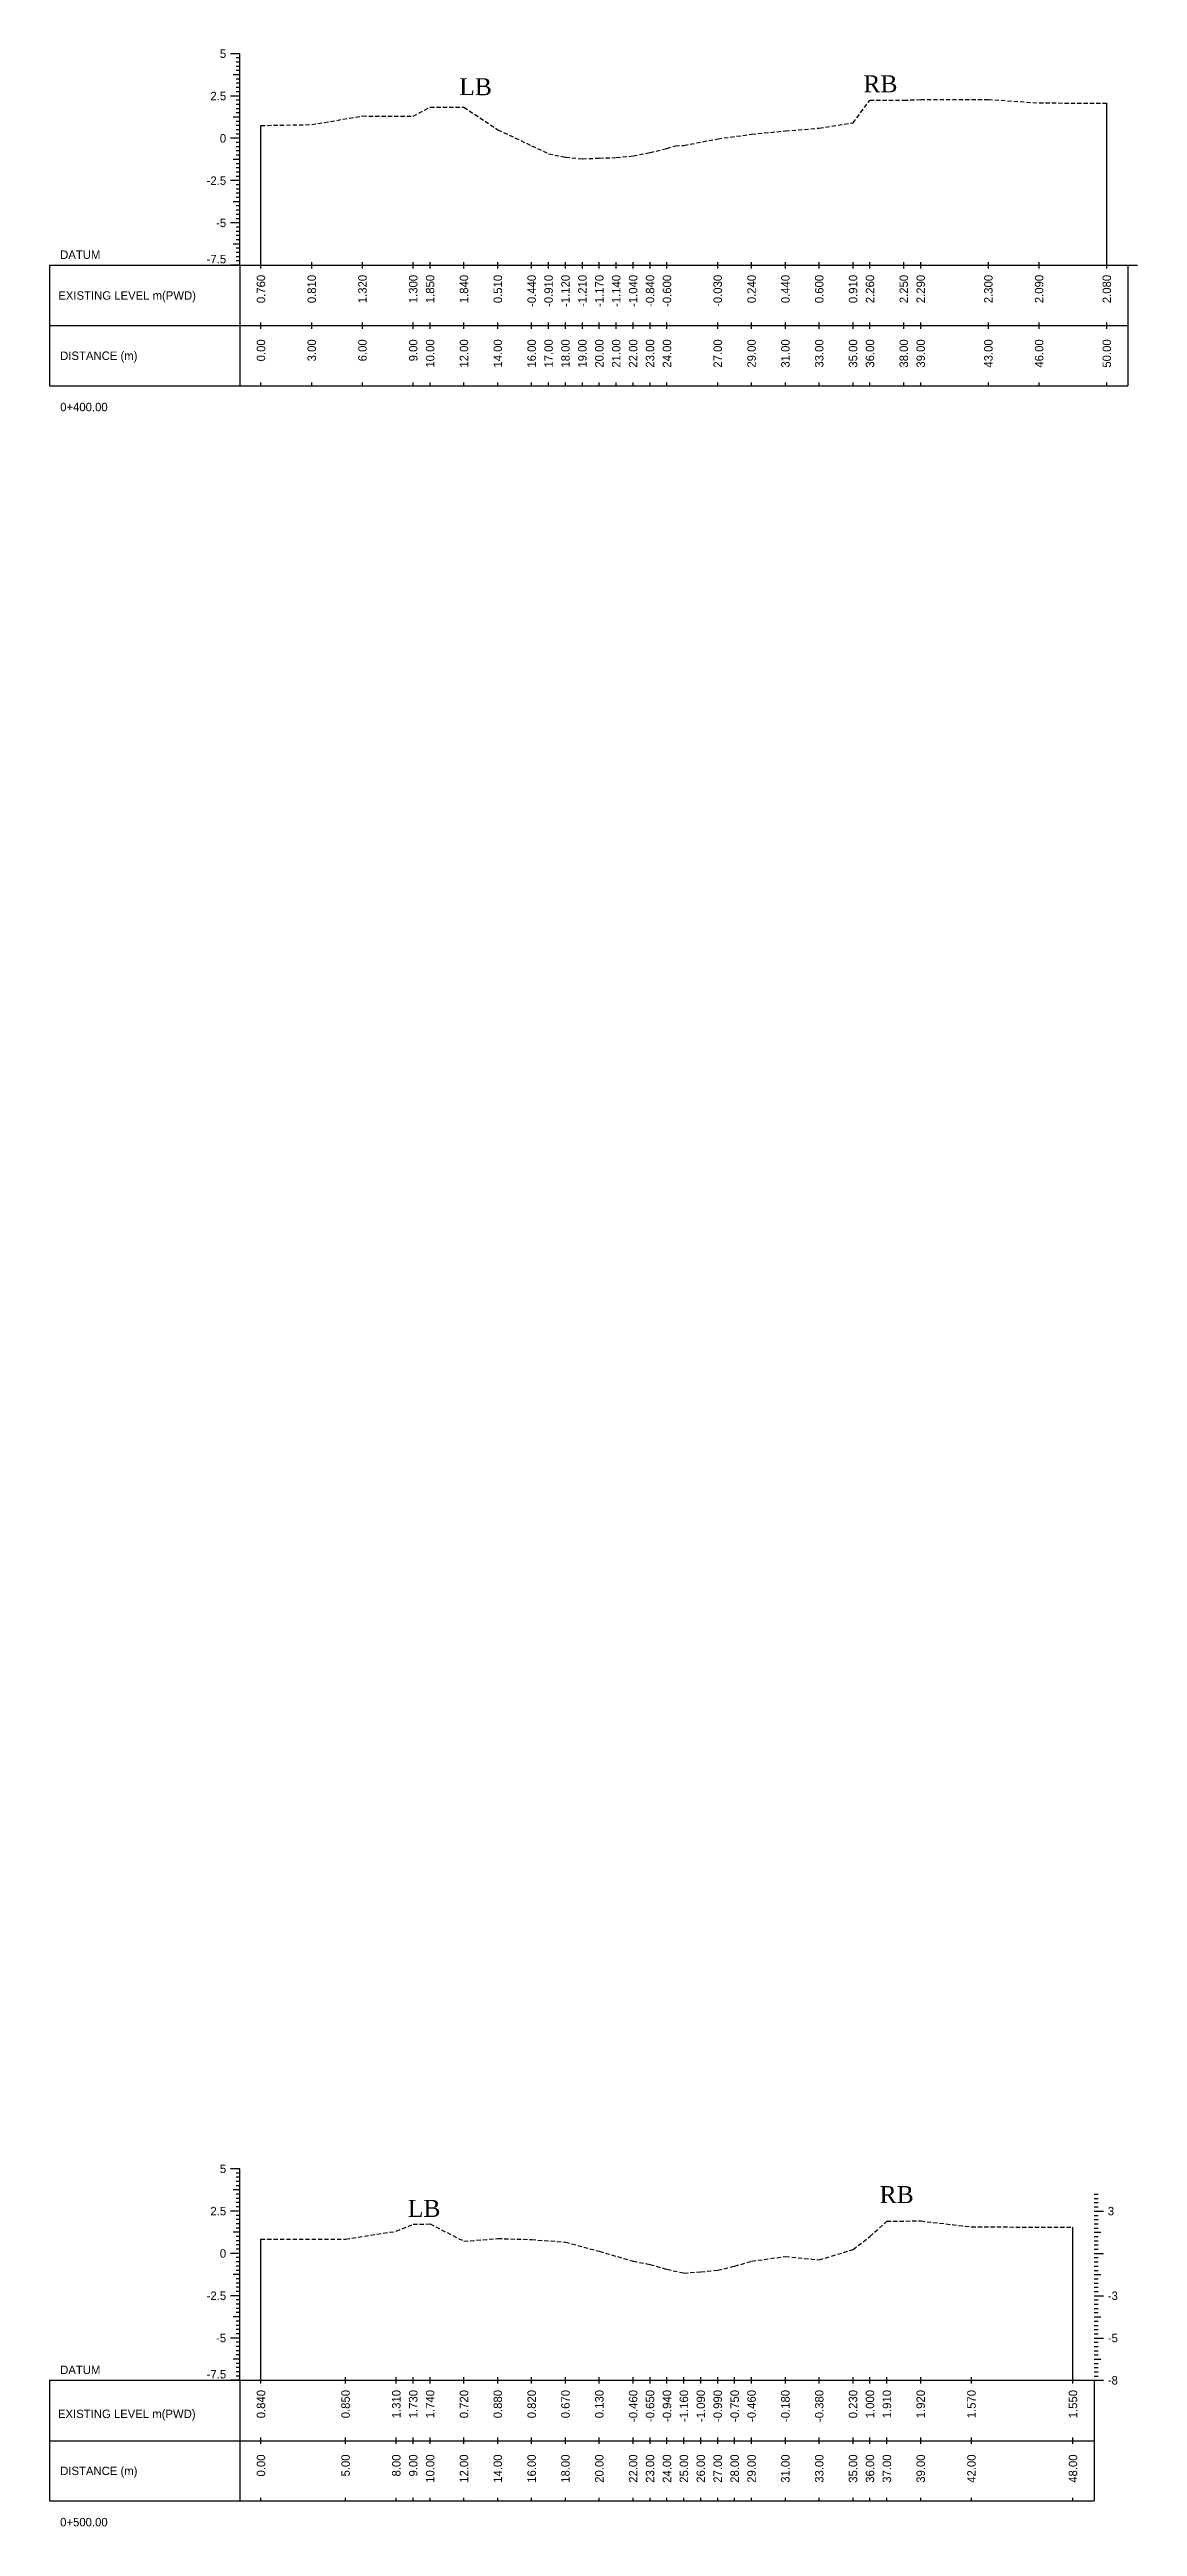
# Model space of a CAD drawing. Header units: inches. Extents: x 3247 to 4722, y -1199 to -293.
# Drawn here: x 3672.9 to 3737.2, y -858.4 to -712 of the extents above; entities that cross this region are included whole.
import ezdxf
from ezdxf.enums import TextEntityAlignment as Align

# ---------------------------------------------------------------- set-up
doc = ezdxf.new("R2010")
doc.units = ezdxf.units.IN
doc.header["$MEASUREMENT"] = 0
doc.linetypes.add('HIDDEN', pattern=[0.375, 0.25, -0.125])
doc.layers.add('CS_Drawing', color=7, linetype='Continuous')
doc.layers.add('GL', color=3, linetype='HIDDEN')
doc.styles.add('romans', font='romans.shx')

msp = doc.modelspace()

# ---------------------------------------------------------------- texts
at = {"char_height": 1, "width": 685.1065, "attachment_point": 1, "style": 'romans'}
for s, insert in [('{\\fTimes New Roman|b0|i0|c0|p18;LB}', (3697.12, -713.67)), ('{\\fTimes New Roman|b0|i0|c0|p18;RB}', (3721.01, -713.5)), ('{\\fTimes New Roman|b0|i0|c0|p18;RB}', (3721.97, -838.24)), ('{\\fTimes New Roman|b0|i0|c0|p18;LB}', (3694.08, -839.06))]:
    msp.add_mtext(s, dxfattribs=dict(at, insert=insert))
at = {"layer": 'CS_Drawing'}
for s, p in [('5', (3683.34, -712.22)), ('2.5', (3683.34, -714.72)), ('0', (3683.34, -717.22)), ('-2.5', (3683.34, -719.72)), ('-5', (3683.34, -722.22)), ('5', (3683.34, -837.22)), ('2.5', (3683.34, -839.72)), ('0', (3683.34, -842.22)), ('-2.5', (3683.34, -844.72)), ('-5', (3683.34, -847.22))]:
    msp.add_text(s, height=0.5, dxfattribs=at).set_placement(p, align=Align.MIDDLE_RIGHT)
for s, p in [('DATUM', (3673.53, -724.1)), ('EXISTING LEVEL m(PWD)', (3673.42, -726.51)), ('DISTANCE (m)', (3673.53, -730.07)), ('0+400.00', (3673.53, -733.1)), ('3', (3735.46, -839.72)), ('-3', (3735.46, -844.72)), ('-5', (3735.46, -847.22)), ('DATUM', (3673.53, -849.1)), ('-8', (3735.46, -849.72)), ('-8', (3735.46, -849.72)), ('EXISTING LEVEL m(PWD)', (3673.4, -851.7)), ('DISTANCE (m)', (3673.53, -855.07)), ('0+500.00', (3673.53, -858.1))]:
    msp.add_text(s, height=0.5, dxfattribs=at).set_placement(p, align=Align.MIDDLE_LEFT)
for p in [(3683.34, -724.61), (3683.34, -849.61)]:
    msp.add_text('-7.5', height=0.5, dxfattribs=at).set_placement(p, align=Align.RIGHT)
for s, p in [('0.760', (3685.4, -725.29)), ('0.810', (3688.4, -725.29)), ('1.320', (3691.4, -725.29)), ('1.300', (3694.4, -725.29)), ('1.850', (3695.4, -725.29)), ('1.840', (3697.4, -725.29)), ('0.510', (3699.4, -725.29)), ('-0.440', (3701.4, -725.29)), ('-0.910', (3702.4, -725.29)), ('-1.120', (3703.4, -725.29)), ('-1.210', (3704.4, -725.29)), ('-1.170', (3705.4, -725.29)), ('-1.140', (3706.4, -725.29)), ('-1.040', (3707.4, -725.29)), ('-0.840', (3708.4, -725.29)), ('-0.600', (3709.4, -725.29)), ('-0.030', (3712.4, -725.29)), ('0.240', (3714.4, -725.29)), ('0.440', (3716.4, -725.29)), ('0.600', (3718.4, -725.29)), ('0.910', (3720.4, -725.29)), ('2.260', (3721.4, -725.29)), ('2.250', (3723.4, -725.29)), ('2.290', (3724.4, -725.29)), ('2.300', (3728.4, -725.29)), ('2.090', (3731.4, -725.29)), ('2.080', (3735.4, -725.29)), ('0.00', (3685.4, -729.1)), ('3.00', (3688.4, -729.1)), ('6.00', (3691.4, -729.1)), ('9.00', (3694.4, -729.1)), ('10.00', (3695.4, -729.1)), ('12.00', (3697.4, -729.1)), ('14.00', (3699.4, -729.1)), ('16.00', (3701.4, -729.1)), ('17.00', (3702.4, -729.1)), ('18.00', (3703.4, -729.1)), ('19.00', (3704.4, -729.1)), ('20.00', (3705.4, -729.1)), ('21.00', (3706.4, -729.1)), ('22.00', (3707.4, -729.1)), ('23.00', (3708.4, -729.1)), ('24.00', (3709.4, -729.1)), ('27.00', (3712.4, -729.1)), ('29.00', (3714.4, -729.1)), ('31.00', (3716.4, -729.1)), ('33.00', (3718.4, -729.1)), ('35.00', (3720.4, -729.1)), ('36.00', (3721.4, -729.1)), ('38.00', (3723.4, -729.1)), ('39.00', (3724.4, -729.1)), ('43.00', (3728.4, -729.1)), ('46.00', (3731.4, -729.1)), ('50.00', (3735.4, -729.1)), ('0.840', (3685.4, -850.29)), ('0.850', (3690.4, -850.29)), ('1.310', (3693.4, -850.29)), ('1.730', (3694.4, -850.29)), ('1.740', (3695.4, -850.29)), ('0.720', (3697.4, -850.29)), ('0.880', (3699.4, -850.29)), ('0.820', (3701.4, -850.29)), ('0.670', (3703.4, -850.29)), ('0.130', (3705.4, -850.29)), ('-0.460', (3707.4, -850.29)), ('-0.650', (3708.4, -850.29)), ('-0.940', (3709.4, -850.29)), ('-1.160', (3710.4, -850.29)), ('-1.090', (3711.4, -850.29)), ('-0.990', (3712.4, -850.29)), ('-0.750', (3713.4, -850.29)), ('-0.460', (3714.4, -850.29)), ('-0.180', (3716.4, -850.29)), ('-0.380', (3718.4, -850.29)), ('0.230', (3720.4, -850.29)), ('1.000', (3721.4, -850.29)), ('1.910', (3722.4, -850.29)), ('1.920', (3724.4, -850.29)), ('1.570', (3727.4, -850.29)), ('1.550', (3733.4, -850.29)), ('0.00', (3685.4, -854.1)), ('5.00', (3690.4, -854.1)), ('8.00', (3693.4, -854.1)), ('9.00', (3694.4, -854.1)), ('10.00', (3695.4, -854.1)), ('12.00', (3697.4, -854.1)), ('14.00', (3699.4, -854.1)), ('16.00', (3701.4, -854.1)), ('18.00', (3703.4, -854.1)), ('20.00', (3705.4, -854.1)), ('22.00', (3707.4, -854.1)), ('23.00', (3708.4, -854.1)), ('24.00', (3709.4, -854.1)), ('25.00', (3710.4, -854.1)), ('26.00', (3711.4, -854.1)), ('27.00', (3712.4, -854.1)), ('28.00', (3713.4, -854.1)), ('29.00', (3714.4, -854.1)), ('31.00', (3716.4, -854.1)), ('33.00', (3718.4, -854.1)), ('35.00', (3720.4, -854.1)), ('36.00', (3721.4, -854.1)), ('37.00', (3722.4, -854.1)), ('39.00', (3724.4, -854.1)), ('42.00', (3727.4, -854.1)), ('48.00', (3733.4, -854.1))]:
    msp.add_text(s, height=0.5, rotation=90, dxfattribs=at).set_placement(p, align=Align.MIDDLE_RIGHT)

# ---------------------------------------------------------------- linework, layer by layer
at = {"layer": 'CS_Drawing'}
for p, q in [((3684.15, -712.22), (3683.59, -712.22)), ((3684.15, -712.22), (3683.76, -712.22)), ((3684.15, -712.22), (3683.93, -712.22)), ((3684.15, -712.47), (3683.93, -712.47)), ((3684.15, -712.72), (3683.93, -712.72)), ((3684.15, -724.72), (3684.15, -712.22)), ((3684.15, -713.47), (3683.76, -713.47)), ((3684.15, -712.97), (3683.93, -712.97)), ((3684.15, -713.22), (3683.93, -713.22)), ((3684.15, -713.47), (3683.93, -713.47)), ((3684.15, -713.72), (3683.93, -713.72)), ((3684.15, -713.97), (3683.93, -713.97)), ((3684.15, -714.22), (3683.93, -714.22)), ((3684.15, -714.72), (3683.59, -714.72)), ((3684.15, -714.72), (3683.76, -714.72)), ((3684.15, -714.47), (3683.93, -714.47)), ((3684.15, -714.72), (3683.93, -714.72)), ((3684.15, -714.97), (3683.93, -714.97)), ((3684.15, -715.22), (3683.93, -715.22)), ((3684.15, -715.47), (3683.93, -715.47)), ((3684.15, -715.72), (3683.93, -715.72)), ((3735.4, -724.72), (3735.4, -715.14)), ((3684.15, -717.22), (3683.59, -717.22)), ((3684.15, -715.97), (3683.76, -715.97)), ((3684.15, -717.22), (3683.76, -717.22)), ((3684.15, -715.97), (3683.93, -715.97)), ((3684.15, -716.22), (3683.93, -716.22)), ((3684.15, -716.47), (3683.93, -716.47)), ((3684.15, -716.72), (3683.93, -716.72)), ((3684.15, -716.97), (3683.93, -716.97)), ((3684.15, -717.22), (3683.93, -717.22)), ((3685.4, -724.72), (3685.4, -716.46)), ((3684.15, -718.47), (3683.76, -718.47)), ((3684.15, -717.47), (3683.93, -717.47)), ((3684.15, -717.72), (3683.93, -717.72)), ((3684.15, -717.97), (3683.93, -717.97)), ((3684.15, -718.22), (3683.93, -718.22)), ((3684.15, -718.47), (3683.93, -718.47)), ((3684.15, -718.72), (3683.93, -718.72)), ((3684.15, -719.72), (3683.59, -719.72)), ((3684.15, -719.72), (3683.76, -719.72)), ((3684.15, -718.97), (3683.93, -718.97)), ((3684.15, -719.22), (3683.93, -719.22)), ((3684.15, -719.47), (3683.93, -719.47)), ((3684.15, -719.72), (3683.93, -719.72)), ((3684.15, -719.97), (3683.93, -719.97)), ((3684.15, -720.97), (3683.76, -720.97)), ((3684.15, -720.22), (3683.93, -720.22)), ((3684.15, -720.47), (3683.93, -720.47)), ((3684.15, -720.72), (3683.93, -720.72)), ((3684.15, -720.97), (3683.93, -720.97)), ((3684.15, -721.22), (3683.93, -721.22)), ((3684.15, -721.47), (3683.93, -721.47)), ((3684.15, -722.22), (3683.59, -722.22)), ((3684.15, -722.22), (3683.76, -722.22)), ((3684.15, -721.72), (3683.93, -721.72)), ((3684.15, -721.97), (3683.93, -721.97)), ((3684.15, -722.22), (3683.93, -722.22)), ((3684.15, -722.47), (3683.93, -722.47)), ((3684.15, -722.72), (3683.93, -722.72)), ((3684.15, -722.97), (3683.93, -722.97)), ((3684.15, -723.47), (3683.76, -723.47)), ((3684.15, -723.22), (3683.93, -723.22)), ((3684.15, -723.47), (3683.93, -723.47)), ((3684.15, -723.72), (3683.93, -723.72)), ((3684.15, -723.97), (3683.93, -723.97)), ((3684.15, -724.22), (3683.93, -724.22)), ((3684.15, -724.47), (3683.93, -724.47)), ((3685.4, -724.91), (3685.4, -724.54)), ((3688.4, -724.91), (3688.4, -724.54)), ((3691.4, -724.91), (3691.4, -724.54)), ((3694.4, -724.91), (3694.4, -724.54)), ((3695.4, -724.91), (3695.4, -724.54)), ((3697.4, -724.91), (3697.4, -724.54)), ((3699.4, -724.91), (3699.4, -724.54)), ((3701.4, -724.91), (3701.4, -724.54)), ((3702.4, -724.91), (3702.4, -724.54)), ((3703.4, -724.91), (3703.4, -724.54)), ((3704.4, -724.91), (3704.4, -724.54)), ((3705.4, -724.91), (3705.4, -724.54)), ((3706.4, -724.91), (3706.4, -724.54)), ((3707.4, -724.91), (3707.4, -724.54)), ((3708.4, -724.91), (3708.4, -724.54)), ((3709.4, -724.91), (3709.4, -724.54)), ((3712.4, -724.91), (3712.4, -724.54)), ((3714.4, -724.91), (3714.4, -724.54)), ((3716.4, -724.91), (3716.4, -724.54)), ((3718.4, -724.91), (3718.4, -724.54)), ((3720.4, -724.91), (3720.4, -724.54)), ((3721.4, -724.91), (3721.4, -724.54)), ((3723.4, -724.91), (3723.4, -724.54)), ((3724.4, -724.91), (3724.4, -724.54)), ((3728.4, -724.91), (3728.4, -724.54)), ((3731.4, -724.91), (3731.4, -724.54)), ((3735.4, -724.91), (3735.4, -724.54)), ((3672.9, -724.72), (3684.15, -724.72)), ((3672.9, -724.72), (3672.9, -731.85)), ((3684.15, -724.72), (3683.59, -724.72)), ((3684.15, -724.72), (3683.76, -724.72)), ((3684.15, -724.72), (3683.93, -724.72)), ((3684.15, -724.72), (3736.65, -724.72)), ((3684.15, -724.72), (3684.15, -731.85)), ((3736.65, -724.72), (3737.21, -724.72)), ((3736.65, -724.72), (3737.04, -724.72)), ((3736.65, -724.72), (3736.88, -724.72)), ((3736.65, -724.72), (3736.65, -731.85)), ((3672.9, -728.29), (3684.15, -728.29)), ((3684.15, -728.29), (3736.65, -728.29)), ((3684.15, -728.29), (3736.65, -728.29)), ((3685.4, -728.47), (3685.4, -728.1)), ((3688.4, -728.47), (3688.4, -728.1)), ((3691.4, -728.47), (3691.4, -728.1)), ((3694.4, -728.47), (3694.4, -728.1)), ((3695.4, -728.47), (3695.4, -728.1)), ((3697.4, -728.47), (3697.4, -728.1)), ((3699.4, -728.47), (3699.4, -728.1)), ((3701.4, -728.47), (3701.4, -728.1)), ((3702.4, -728.47), (3702.4, -728.1)), ((3703.4, -728.47), (3703.4, -728.1)), ((3704.4, -728.47), (3704.4, -728.1)), ((3705.4, -728.47), (3705.4, -728.1)), ((3706.4, -728.47), (3706.4, -728.1)), ((3707.4, -728.47), (3707.4, -728.1)), ((3708.4, -728.47), (3708.4, -728.1)), ((3709.4, -728.47), (3709.4, -728.1)), ((3712.4, -728.47), (3712.4, -728.1)), ((3714.4, -728.47), (3714.4, -728.1)), ((3716.4, -728.47), (3716.4, -728.1)), ((3718.4, -728.47), (3718.4, -728.1)), ((3720.4, -728.47), (3720.4, -728.1)), ((3721.4, -728.47), (3721.4, -728.1)), ((3723.4, -728.47), (3723.4, -728.1)), ((3724.4, -728.47), (3724.4, -728.1)), ((3728.4, -728.47), (3728.4, -728.1)), ((3731.4, -728.47), (3731.4, -728.1)), ((3735.4, -728.47), (3735.4, -728.1)), ((3672.9, -731.85), (3684.15, -731.85)), ((3684.15, -731.85), (3736.65, -731.85)), ((3685.4, -731.85), (3685.4, -731.66)), ((3688.4, -731.85), (3688.4, -731.66)), ((3691.4, -731.85), (3691.4, -731.66)), ((3694.4, -731.85), (3694.4, -731.66)), ((3695.4, -731.85), (3695.4, -731.66)), ((3697.4, -731.85), (3697.4, -731.66)), ((3699.4, -731.85), (3699.4, -731.66)), ((3701.4, -731.85), (3701.4, -731.66)), ((3702.4, -731.85), (3702.4, -731.66)), ((3703.4, -731.85), (3703.4, -731.66)), ((3704.4, -731.85), (3704.4, -731.66)), ((3705.4, -731.85), (3705.4, -731.66)), ((3706.4, -731.85), (3706.4, -731.66)), ((3707.4, -731.85), (3707.4, -731.66)), ((3708.4, -731.85), (3708.4, -731.66)), ((3709.4, -731.85), (3709.4, -731.66)), ((3712.4, -731.85), (3712.4, -731.66)), ((3714.4, -731.85), (3714.4, -731.66)), ((3716.4, -731.85), (3716.4, -731.66)), ((3718.4, -731.85), (3718.4, -731.66)), ((3720.4, -731.85), (3720.4, -731.66)), ((3721.4, -731.85), (3721.4, -731.66)), ((3723.4, -731.85), (3723.4, -731.66)), ((3724.4, -731.85), (3724.4, -731.66)), ((3728.4, -731.85), (3728.4, -731.66)), ((3731.4, -731.85), (3731.4, -731.66)), ((3735.4, -731.85), (3735.4, -731.66)), ((3684.15, -837.22), (3683.59, -837.22)), ((3684.15, -837.22), (3683.76, -837.22)), ((3684.15, -837.22), (3683.93, -837.22)), ((3684.15, -849.72), (3684.15, -837.22)), ((3684.15, -838.47), (3683.76, -838.47)), ((3684.15, -837.47), (3683.93, -837.47)), ((3684.15, -837.72), (3683.93, -837.72)), ((3684.15, -837.97), (3683.93, -837.97)), ((3684.15, -838.22), (3683.93, -838.22)), ((3684.15, -838.47), (3683.93, -838.47)), ((3684.15, -838.72), (3683.93, -838.72)), ((3734.65, -838.72), (3734.88, -838.72)), ((3684.15, -839.72), (3683.59, -839.72)), ((3684.15, -839.72), (3683.76, -839.72)), ((3684.15, -838.97), (3683.93, -838.97)), ((3684.15, -839.22), (3683.93, -839.22)), ((3684.15, -839.47), (3683.93, -839.47)), ((3684.15, -839.72), (3683.93, -839.72)), ((3684.15, -839.97), (3683.93, -839.97)), ((3684.15, -840.22), (3683.93, -840.22)), ((3734.65, -838.97), (3734.88, -838.97)), ((3734.65, -839.22), (3734.88, -839.22)), ((3734.65, -839.47), (3734.88, -839.47)), ((3734.65, -839.72), (3735.21, -839.72)), ((3734.65, -839.72), (3735.04, -839.72)), ((3734.65, -839.72), (3734.88, -839.72)), ((3734.65, -839.97), (3734.88, -839.97)), ((3734.65, -840.22), (3734.88, -840.22)), ((3684.15, -840.97), (3683.76, -840.97)), ((3684.15, -840.47), (3683.93, -840.47)), ((3684.15, -840.72), (3683.93, -840.72)), ((3684.15, -840.97), (3683.93, -840.97)), ((3684.15, -841.22), (3683.93, -841.22)), ((3684.15, -841.47), (3683.93, -841.47)), ((3685.4, -849.72), (3685.4, -841.38)), ((3733.4, -849.72), (3733.4, -840.67)), ((3734.65, -840.47), (3734.88, -840.47)), ((3734.65, -840.72), (3734.88, -840.72)), ((3734.65, -840.97), (3735.04, -840.97)), ((3734.65, -840.97), (3734.88, -840.97)), ((3734.65, -841.22), (3734.88, -841.22)), ((3734.65, -841.47), (3734.88, -841.47)), ((3684.15, -842.22), (3683.59, -842.22)), ((3684.15, -842.22), (3683.76, -842.22)), ((3684.15, -841.72), (3683.93, -841.72)), ((3684.15, -841.97), (3683.93, -841.97)), ((3684.15, -842.22), (3683.93, -842.22)), ((3684.15, -842.47), (3683.93, -842.47)), ((3684.15, -842.72), (3683.93, -842.72)), ((3684.15, -842.97), (3683.93, -842.97)), ((3734.65, -841.72), (3734.88, -841.72)), ((3734.65, -841.97), (3734.88, -841.97)), ((3734.65, -842.22), (3735.21, -842.22)), ((3734.65, -842.22), (3735.04, -842.22)), ((3734.65, -842.22), (3734.88, -842.22)), ((3734.65, -842.47), (3734.88, -842.47)), ((3734.65, -842.72), (3734.88, -842.72)), ((3734.65, -842.97), (3734.88, -842.97)), ((3684.15, -843.47), (3683.76, -843.47)), ((3684.15, -843.22), (3683.93, -843.22)), ((3684.15, -843.47), (3683.93, -843.47)), ((3684.15, -843.72), (3683.93, -843.72)), ((3684.15, -843.97), (3683.93, -843.97)), ((3684.15, -844.22), (3683.93, -844.22)), ((3684.15, -844.47), (3683.93, -844.47)), ((3734.65, -843.22), (3734.88, -843.22)), ((3734.65, -843.47), (3735.04, -843.47)), ((3734.65, -843.47), (3734.88, -843.47)), ((3734.65, -843.72), (3734.88, -843.72)), ((3734.65, -843.97), (3734.88, -843.97)), ((3734.65, -844.22), (3734.88, -844.22)), ((3734.65, -844.47), (3734.88, -844.47)), ((3684.15, -844.72), (3683.59, -844.72)), ((3684.15, -844.72), (3683.76, -844.72)), ((3684.15, -845.97), (3683.76, -845.97)), ((3684.15, -844.72), (3683.93, -844.72)), ((3684.15, -844.97), (3683.93, -844.97)), ((3684.15, -845.22), (3683.93, -845.22)), ((3684.15, -845.47), (3683.93, -845.47)), ((3684.15, -845.72), (3683.93, -845.72)), ((3684.15, -845.97), (3683.93, -845.97)), ((3734.65, -844.72), (3735.21, -844.72)), ((3734.65, -844.72), (3735.04, -844.72)), ((3734.65, -844.72), (3734.88, -844.72)), ((3734.65, -844.97), (3734.88, -844.97)), ((3734.65, -845.22), (3734.88, -845.22)), ((3734.65, -845.47), (3734.88, -845.47)), ((3734.65, -845.72), (3734.88, -845.72)), ((3734.65, -845.97), (3735.04, -845.97)), ((3734.65, -845.97), (3734.88, -845.97)), ((3684.15, -847.22), (3683.59, -847.22)), ((3684.15, -847.22), (3683.76, -847.22)), ((3684.15, -846.22), (3683.93, -846.22)), ((3684.15, -846.47), (3683.93, -846.47)), ((3684.15, -846.72), (3683.93, -846.72)), ((3684.15, -846.97), (3683.93, -846.97)), ((3684.15, -847.22), (3683.93, -847.22)), ((3684.15, -847.47), (3683.93, -847.47)), ((3734.65, -846.22), (3734.88, -846.22)), ((3734.65, -846.47), (3734.88, -846.47)), ((3734.65, -846.72), (3734.88, -846.72)), ((3734.65, -846.97), (3734.88, -846.97)), ((3734.65, -847.22), (3735.21, -847.22)), ((3734.65, -847.22), (3735.04, -847.22)), ((3734.65, -847.22), (3734.88, -847.22)), ((3734.65, -847.47), (3734.88, -847.47)), ((3684.15, -848.47), (3683.76, -848.47)), ((3684.15, -847.72), (3683.93, -847.72)), ((3684.15, -847.97), (3683.93, -847.97)), ((3684.15, -848.22), (3683.93, -848.22)), ((3684.15, -848.47), (3683.93, -848.47)), ((3684.15, -848.72), (3683.93, -848.72)), ((3684.15, -848.97), (3683.93, -848.97)), ((3734.65, -847.72), (3734.88, -847.72)), ((3734.65, -847.97), (3734.88, -847.97)), ((3734.65, -848.22), (3734.88, -848.22)), ((3734.65, -848.47), (3735.04, -848.47)), ((3734.65, -848.47), (3734.88, -848.47)), ((3734.65, -848.72), (3734.88, -848.72)), ((3734.65, -848.97), (3734.88, -848.97)), ((3672.9, -849.72), (3684.15, -849.72)), ((3672.9, -849.72), (3672.9, -856.85)), ((3684.15, -849.72), (3683.59, -849.72)), ((3684.15, -849.72), (3683.76, -849.72)), ((3684.15, -849.22), (3683.93, -849.22)), ((3684.15, -849.47), (3683.93, -849.47)), ((3684.15, -849.72), (3683.93, -849.72)), ((3684.15, -849.72), (3734.65, -849.72)), ((3684.15, -849.72), (3684.15, -856.85)), ((3685.4, -849.91), (3685.4, -849.54)), ((3690.4, -849.91), (3690.4, -849.54)), ((3693.4, -849.91), (3693.4, -849.54)), ((3694.4, -849.91), (3694.4, -849.54)), ((3695.4, -849.91), (3695.4, -849.54)), ((3697.4, -849.91), (3697.4, -849.54)), ((3699.4, -849.91), (3699.4, -849.54)), ((3701.4, -849.91), (3701.4, -849.54)), ((3703.4, -849.91), (3703.4, -849.54)), ((3705.4, -849.91), (3705.4, -849.54)), ((3707.4, -849.91), (3707.4, -849.54)), ((3708.4, -849.91), (3708.4, -849.54)), ((3709.4, -849.91), (3709.4, -849.54)), ((3710.4, -849.91), (3710.4, -849.54)), ((3711.4, -849.91), (3711.4, -849.54)), ((3712.4, -849.91), (3712.4, -849.54)), ((3713.4, -849.91), (3713.4, -849.54)), ((3714.4, -849.91), (3714.4, -849.54)), ((3716.4, -849.91), (3716.4, -849.54)), ((3718.4, -849.91), (3718.4, -849.54)), ((3720.4, -849.91), (3720.4, -849.54)), ((3721.4, -849.91), (3721.4, -849.54)), ((3722.4, -849.91), (3722.4, -849.54)), ((3724.4, -849.91), (3724.4, -849.54)), ((3727.4, -849.91), (3727.4, -849.54)), ((3733.4, -849.91), (3733.4, -849.54)), ((3734.65, -849.22), (3734.88, -849.22)), ((3734.65, -849.47), (3734.88, -849.47)), ((3734.65, -849.72), (3735.21, -849.72)), ((3734.65, -849.72), (3735.04, -849.72)), ((3734.65, -849.72), (3734.88, -849.72)), ((3734.65, -849.72), (3734.65, -856.85)), ((3672.9, -853.29), (3684.15, -853.29)), ((3684.15, -853.29), (3734.65, -853.29)), ((3684.15, -853.29), (3734.65, -853.29)), ((3685.4, -853.47), (3685.4, -853.1)), ((3690.4, -853.47), (3690.4, -853.1)), ((3693.4, -853.47), (3693.4, -853.1)), ((3694.4, -853.47), (3694.4, -853.1)), ((3695.4, -853.47), (3695.4, -853.1)), ((3697.4, -853.47), (3697.4, -853.1)), ((3699.4, -853.47), (3699.4, -853.1)), ((3701.4, -853.47), (3701.4, -853.1)), ((3703.4, -853.47), (3703.4, -853.1)), ((3705.4, -853.47), (3705.4, -853.1)), ((3707.4, -853.47), (3707.4, -853.1)), ((3708.4, -853.47), (3708.4, -853.1)), ((3709.4, -853.47), (3709.4, -853.1)), ((3710.4, -853.47), (3710.4, -853.1)), ((3711.4, -853.47), (3711.4, -853.1)), ((3712.4, -853.47), (3712.4, -853.1)), ((3713.4, -853.47), (3713.4, -853.1)), ((3714.4, -853.47), (3714.4, -853.1)), ((3716.4, -853.47), (3716.4, -853.1)), ((3718.4, -853.47), (3718.4, -853.1)), ((3720.4, -853.47), (3720.4, -853.1)), ((3721.4, -853.47), (3721.4, -853.1)), ((3722.4, -853.47), (3722.4, -853.1)), ((3724.4, -853.47), (3724.4, -853.1)), ((3727.4, -853.47), (3727.4, -853.1)), ((3733.4, -853.47), (3733.4, -853.1)), ((3672.9, -856.85), (3684.15, -856.85)), ((3684.15, -856.85), (3734.65, -856.85)), ((3685.4, -856.85), (3685.4, -856.66)), ((3690.4, -856.85), (3690.4, -856.66)), ((3693.4, -856.85), (3693.4, -856.66)), ((3694.4, -856.85), (3694.4, -856.66)), ((3695.4, -856.85), (3695.4, -856.66)), ((3697.4, -856.85), (3697.4, -856.66)), ((3699.4, -856.85), (3699.4, -856.66)), ((3701.4, -856.85), (3701.4, -856.66)), ((3703.4, -856.85), (3703.4, -856.66)), ((3705.4, -856.85), (3705.4, -856.66)), ((3707.4, -856.85), (3707.4, -856.66)), ((3708.4, -856.85), (3708.4, -856.66)), ((3709.4, -856.85), (3709.4, -856.66)), ((3710.4, -856.85), (3710.4, -856.66)), ((3711.4, -856.85), (3711.4, -856.66)), ((3712.4, -856.85), (3712.4, -856.66)), ((3713.4, -856.85), (3713.4, -856.66)), ((3714.4, -856.85), (3714.4, -856.66)), ((3716.4, -856.85), (3716.4, -856.66)), ((3718.4, -856.85), (3718.4, -856.66)), ((3720.4, -856.85), (3720.4, -856.66)), ((3721.4, -856.85), (3721.4, -856.66)), ((3722.4, -856.85), (3722.4, -856.66)), ((3724.4, -856.85), (3724.4, -856.66)), ((3727.4, -856.85), (3727.4, -856.66)), ((3733.4, -856.85), (3733.4, -856.66))]:
    msp.add_line(p, q, dxfattribs=at)
at = {"layer": 'GL'}
for points in [[(3685.4, -716.46), (3688.4, -716.41), (3691.4, -715.9), (3694.4, -715.92), (3695.4, -715.37), (3697.4, -715.38), (3699.4, -716.71), (3701.4, -717.66), (3702.4, -718.13), (3703.4, -718.34), (3704.4, -718.43), (3705.4, -718.39), (3706.4, -718.36), (3707.4, -718.26), (3708.4, -718.06), (3709.4, -717.82), (3709.9, -717.66), (3710.4, -717.64), (3712.4, -717.25), (3714.4, -716.98), (3716.4, -716.78), (3718.4, -716.62), (3720.4, -716.31), (3721.4, -714.96), (3723.4, -714.97), (3724.4, -714.93), (3728.4, -714.92), (3731.4, -715.13), (3735.4, -715.14)], [(3685.4, -841.38), (3690.4, -841.37), (3693.4, -840.91), (3694.4, -840.49), (3695.4, -840.48), (3697.4, -841.5), (3699.4, -841.34), (3701.4, -841.4), (3703.4, -841.55), (3705.4, -842.09), (3707.4, -842.68), (3708.4, -842.87), (3709.4, -843.16), (3710.4, -843.38), (3711.4, -843.31), (3712.4, -843.21), (3713.4, -842.97), (3714.4, -842.68), (3716.4, -842.4), (3718.4, -842.6), (3720.4, -841.99), (3721.4, -841.22), (3722.4, -840.31), (3724.4, -840.3), (3727.4, -840.65), (3733.4, -840.67)]]:
    msp.add_lwpolyline(points, dxfattribs=at)

msp.set_redraw_order([(e.dxf.handle, doc.entitydb.next_handle()) for e in msp.query("TEXT MTEXT ATTDEF DIMENSION ARC_DIMENSION")])  # texts and dimensions are drawn at this point

doc.saveas('drawing.dxf')
